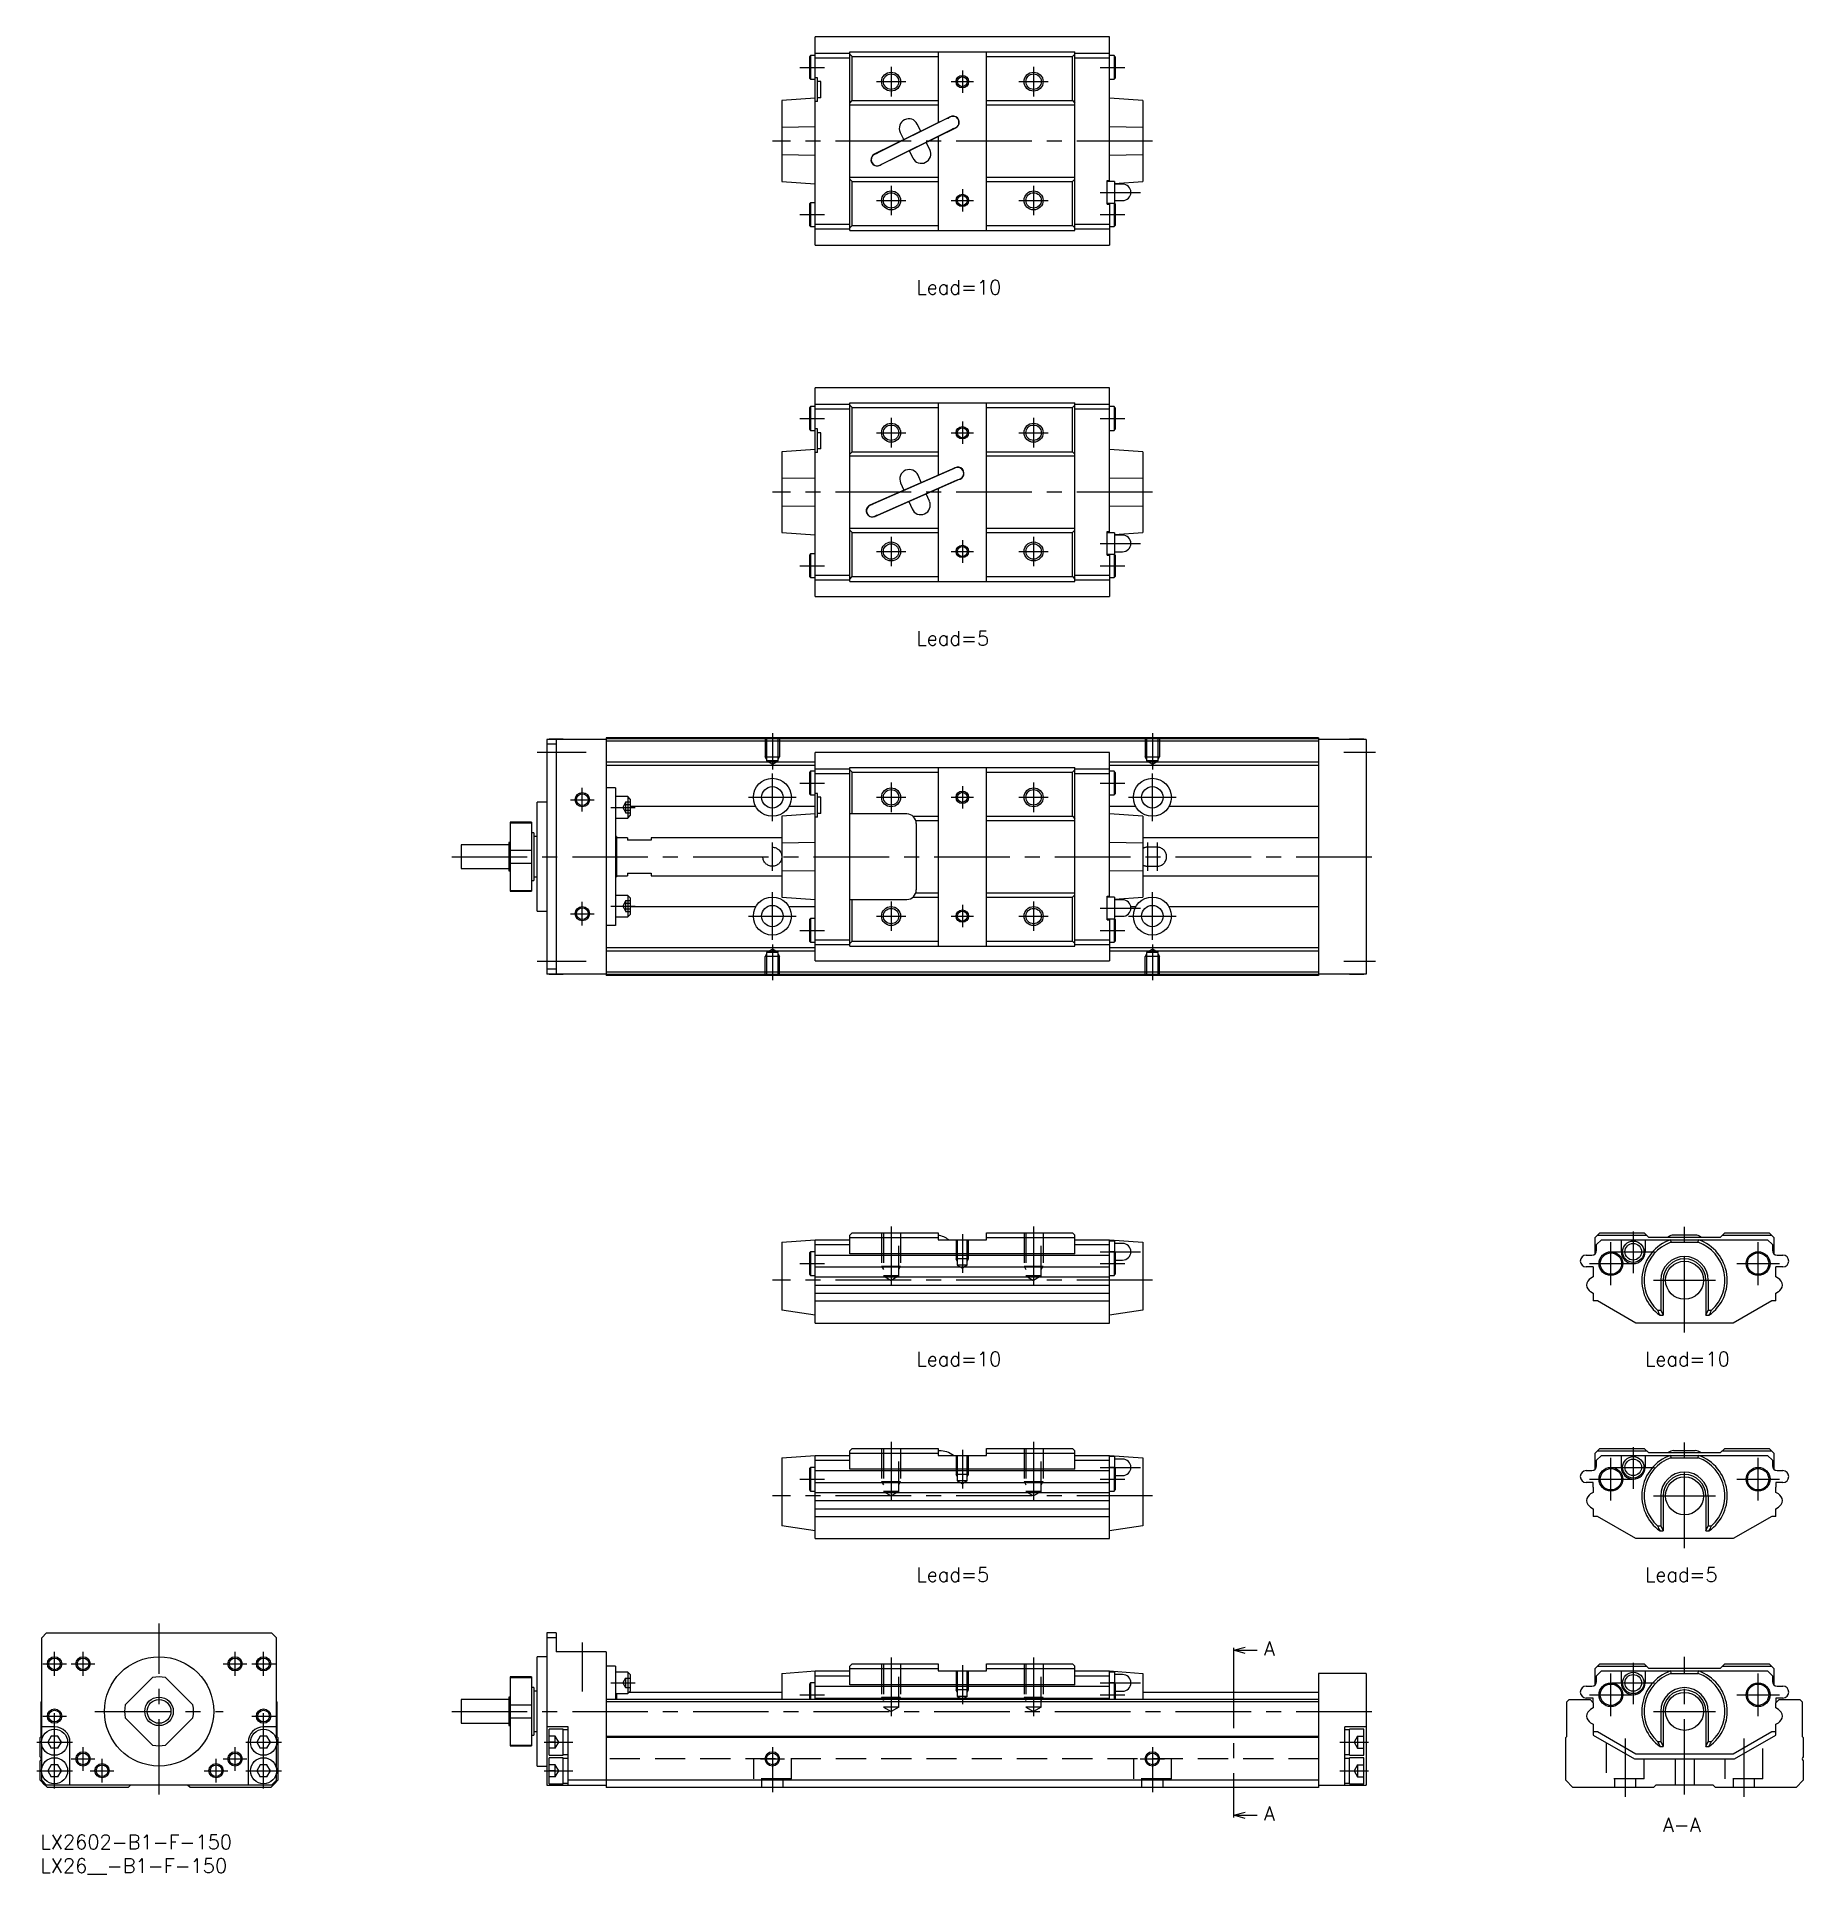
# Model space of a CAD drawing. Extents: x -1 to 371, y -8 to 379.
import ezdxf

# ---------------------------------------------------------------- set-up
doc = ezdxf.new("R2010")
doc.units = 0
doc.header["$LTSCALE"] = 0.5
doc.linetypes.add('CENTER', pattern=[50.8, 31.75, -6.35, 6.35, -6.35])
doc.linetypes.add('DASHED', pattern=[19.05, 12.7, -6.35])
for name, color, linetype in [('MSM_CENTER', 1, 'CENTER'), ('MSM_CONTINUOUS', 7, 'CONTINUOUS'), ('MSM_DASHED', 4, 'DASHED'), ('MSM_NARROW', 5, 'CONTINUOUS'), ('MSM_PART_NUMBER', 7, 'CONTINUOUS')]:
    doc.layers.add(name, color=color, linetype=linetype)
doc.styles.get("Standard").update_dxf_attribs({"font": 'txt.shx', "height": 1, "bigfont": 'bigfont.shx'})

msp = doc.modelspace()

# ---------------------------------------------------------------- texts
at = {"layer": 'MSM_PART_NUMBER'}
for s, p in [('Lead=10', (184.45, 324.28)), ('Lead=5', (184.45, 250.38)), ('Lead=10', (184.45, 98.67)), ('Lead=10', (337.81, 98.67)), ('Lead=5', (184.45, 53.29)), ('Lead=5', (337.81, 53.29)), ('A', (257.59, 37.73)), ('A', (257.59, 3)), ('A-A', (341.59, 0.62))]:
    msp.add_text(s, height=3, dxfattribs=at).set_placement(p)

# ---------------------------------------------------------------- blocks, each defined once
blk = doc.blocks.new('*U2')
at = {"layer": 'MSM_PART_NUMBER'}
blk.add_text('LX2602-B1-F-150', height=3, dxfattribs=at).set_placement((0, -3))
blk = doc.blocks.new('*U3')
at = {"layer": 'MSM_PART_NUMBER'}
blk.add_text('LX26__-B1-F-150', height=3, dxfattribs=at).set_placement((0, -8))

# ---------------------------------------------------------------- linework, layer by layer
at = {"layer": 'MSM_CENTER'}
for p, q in [((159.91, 372.06), (165.11, 372.06)), ((179.11, 372.16), (179.11, 365.96)), ((194.11, 371.43), (194.11, 366.7)), ((209.11, 372.16), (209.11, 365.96)), ((223.11, 372.06), (228.31, 372.06)), ((176.01, 369.06), (182.21, 369.06)), ((191.74, 369.06), (196.47, 369.06)), ((206.01, 369.06), (212.21, 369.06)), ((234.11, 356.56), (154.11, 356.56)), ((179.11, 347.16), (179.11, 340.96)), ((194.11, 346.43), (194.11, 341.7)), ((209.11, 347.16), (209.11, 340.96)), ((223.11, 345.76), (231.61, 345.76)), ((159.91, 341.06), (165.11, 341.06)), ((176.01, 344.06), (182.21, 344.06)), ((191.74, 344.06), (196.47, 344.06)), ((206.01, 344.06), (212.21, 344.06)), ((223.11, 341.06), (228.31, 341.06)), ((159.91, 298.16), (165.11, 298.16)), ((179.11, 298.26), (179.11, 292.06)), ((209.11, 298.26), (209.11, 292.06)), ((223.11, 298.16), (228.31, 298.16)), ((176.01, 295.16), (182.21, 295.16)), ((191.74, 295.16), (196.47, 295.16)), ((194.11, 297.53), (194.11, 292.8)), ((206.01, 295.16), (212.21, 295.16)), ((234.11, 282.66), (154.11, 282.66)), ((179.11, 273.26), (179.11, 267.06)), ((194.11, 272.53), (194.11, 267.8)), ((209.11, 273.26), (209.11, 267.06)), ((223.11, 271.86), (231.61, 271.86)), ((159.91, 267.16), (165.11, 267.16)), ((176.01, 270.16), (182.21, 270.16)), ((191.74, 270.16), (196.47, 270.16)), ((206.01, 270.16), (212.21, 270.16)), ((223.11, 267.16), (228.31, 267.16)), ((154.11, 231.91), (154.11, 224.28)), ((234.11, 231.91), (234.11, 224.28)), ((104.61, 227.91), (114.91, 227.91)), ((274.41, 227.91), (281.11, 227.91)), ((154.11, 213.41), (154.11, 223.41)), ((159.91, 221.41), (165.11, 221.41)), ((179.11, 221.51), (179.11, 215.31)), ((194.11, 220.78), (194.11, 216.05)), ((209.11, 221.51), (209.11, 215.31)), ((223.11, 221.41), (228.31, 221.41)), ((234.11, 213.41), (234.11, 223.41)), ((111.61, 217.91), (116.61, 217.91)), ((114.11, 215.41), (114.11, 220.41)), ((149.11, 218.41), (159.11, 218.41)), ((176.01, 218.41), (182.21, 218.41)), ((191.74, 218.41), (196.47, 218.41)), ((206.01, 218.41), (212.21, 218.41)), ((229.11, 218.41), (239.11, 218.41)), ((120.11, 216.3), (125.21, 216.3)), ((154.11, 202.91), (154.11, 208.91)), ((233.11, 208.91), (233.11, 202.91)), ((235.11, 208.91), (235.11, 202.91)), ((86.61, 205.91), (281.11, 205.91)), ((154.11, 188.41), (154.11, 198.41)), ((234.11, 188.41), (234.11, 198.41)), ((111.61, 193.91), (116.61, 193.91)), ((114.11, 191.41), (114.11, 196.41)), ((120.11, 195.52), (125.21, 195.52)), ((149.11, 193.41), (159.11, 193.41)), ((176.01, 193.41), (182.21, 193.41)), ((179.11, 196.51), (179.11, 190.31)), ((191.74, 193.41), (196.47, 193.41)), ((194.11, 195.78), (194.11, 191.05)), ((206.01, 193.41), (212.21, 193.41)), ((209.11, 196.51), (209.11, 190.31)), ((223.11, 195.11), (231.61, 195.11)), ((229.11, 193.41), (239.11, 193.41)), ((159.91, 190.41), (165.11, 190.41)), ((223.11, 190.41), (228.31, 190.41)), ((154.11, 187.42), (154.11, 179.91)), ((234.11, 187.42), (234.11, 179.91)), ((104.61, 183.91), (114.91, 183.91)), ((274.41, 183.91), (281.11, 183.91)), ((179.11, 128.1), (179.11, 115.71)), ((209.11, 128.1), (209.11, 115.71)), ((346.15, 105.75), (346.15, 128.05)), ((194.11, 126.45), (194.11, 118.29)), ((330.65, 115.75), (330.65, 124.75)), ((335.35, 127), (335.35, 118.25)), ((361.65, 115.75), (361.65, 124.75)), ((159.91, 120.25), (165.11, 120.25)), ((223.11, 122.75), (231.61, 122.75)), ((223.11, 120.25), (228.31, 120.25)), ((326.15, 120.25), (335.15, 120.25)), ((330.85, 122.75), (339.85, 122.75)), ((357.15, 120.25), (366.15, 120.25)), ((234.11, 116.75), (154.11, 116.75)), ((339.65, 116.75), (352.65, 116.75)), ((179.11, 82.72), (179.11, 70.34)), ((209.11, 82.72), (209.11, 70.34)), ((335.35, 81.62), (335.35, 72.87)), ((346.15, 60.37), (346.15, 82.67)), ((194.11, 81.07), (194.11, 72.91)), ((223.11, 77.37), (231.61, 77.37)), ((330.65, 70.37), (330.65, 79.37)), ((330.85, 77.37), (339.85, 77.37)), ((361.65, 70.37), (361.65, 79.37)), ((159.91, 74.87), (165.11, 74.87)), ((223.11, 74.87), (228.31, 74.87)), ((326.15, 74.87), (335.15, 74.87)), ((357.15, 74.87), (366.15, 74.87)), ((234.11, 71.37), (154.11, 71.37)), ((339.65, 71.37), (352.65, 71.37)), ((25, 8.5), (25, 44.5)), ((114.11, 40.5), (114.11, 30.19)), ((0.5, 36), (5.5, 36)), ((3, 33.5), (3, 38.5)), ((6.5, 36), (11.5, 36)), ((9, 33.5), (9, 38.5)), ((38.5, 36), (43.5, 36)), ((41, 33.5), (41, 38.5)), ((44.5, 36), (49.5, 36)), ((47, 33.5), (47, 38.5)), ((179.11, 37.35), (179.11, 24.96)), ((194.11, 35.7), (194.11, 27.54)), ((209.11, 37.35), (209.11, 24.96)), ((251.17, 38.36), (251.17, 4.63)), ((335.35, 36.25), (335.35, 27.5)), ((346.15, 8.5), (346.15, 37.5)), ((120.11, 32), (125.21, 32)), ((223.11, 32), (231.61, 32)), ((330.65, 25), (330.65, 34)), ((330.85, 32), (339.85, 32)), ((361.65, 25), (361.65, 34)), ((3, 9.75), (3, 27.5)), ((47, 9.75), (47, 27.5)), ((159.91, 29.5), (165.11, 29.5)), ((223.11, 29.5), (228.31, 29.5)), ((326.15, 29.5), (335.15, 29.5)), ((357.15, 29.5), (366.15, 29.5)), ((0.5, 25), (5.5, 25)), ((11.5, 26), (38.5, 26)), ((44.5, 25), (49.5, 25)), ((86.61, 26), (281.11, 26)), ((339.65, 26), (352.65, 26)), ((-0.75, 19.5), (6.75, 19.5)), ((43.25, 19.5), (50.75, 19.5)), ((106.11, 19.5), (112.11, 19.5)), ((273.61, 19.5), (279.61, 19.5)), ((333.65, 20.29), (333.65, 8)), ((358.65, 20.29), (358.65, 8)), ((6.5, 16), (11.5, 16)), ((9, 13.5), (9, 18.5)), ((13, 11), (13, 16)), ((37, 11), (37, 16)), ((38.5, 16), (43.5, 16)), ((41, 13.5), (41, 18.5)), ((151.61, 16), (156.68, 16)), ((154.11, 18.5), (154.11, 9)), ((231.53, 16), (236.68, 16)), ((234.11, 18.5), (234.11, 9)), ((-0.75, 13.5), (6.75, 13.5)), ((10.5, 13.5), (15.5, 13.5)), ((34.5, 13.5), (39.5, 13.5)), ((43.25, 13.5), (50.75, 13.5)), ((106.11, 13.5), (112.11, 13.5)), ((273.61, 13.5), (279.61, 13.5))]:
    msp.add_line(p, q, dxfattribs=at)
at = {"layer": 'MSM_CONTINUOUS'}
for p, q in [((225.11, 378.51), (163.11, 378.51)), ((163.11, 334.61), (163.11, 378.51)), ((170.41, 337.76), (170.41, 375.36)), ((170.41, 375.36), (217.81, 375.36)), ((189.01, 375.36), (189.01, 360.41)), ((199.21, 337.76), (199.21, 375.36)), ((217.81, 337.76), (217.81, 375.36)), ((225.11, 348.01), (225.11, 378.51)), ((162.16, 374.56), (161.91, 374.31)), ((161.91, 374.31), (161.91, 369.81)), ((163.11, 374.56), (162.16, 374.56)), ((162.16, 374.56), (162.16, 369.56)), ((163.11, 375.06), (170.41, 375.06)), ((163.11, 374.06), (170.41, 374.06)), ((170.91, 374.36), (170.41, 374.86)), ((170.91, 365.06), (170.91, 374.36)), ((170.91, 374.36), (189.01, 374.36)), ((199.21, 374.36), (217.31, 374.36)), ((217.81, 374.86), (217.31, 374.36)), ((217.31, 365.06), (217.31, 374.36)), ((217.81, 375.06), (225.11, 375.06)), ((217.81, 374.06), (225.11, 374.06)), ((226.06, 374.56), (225.11, 374.56)), ((226.06, 374.56), (226.06, 369.56)), ((226.31, 374.31), (226.06, 374.56)), ((226.31, 374.31), (226.31, 369.81)), ((161.91, 369.81), (162.16, 369.56)), ((162.16, 369.56), (163.11, 369.56)), ((163.61, 369.86), (163.11, 369.86)), ((163.61, 364.86), (163.61, 369.86)), ((164.31, 369.06), (163.61, 369.06)), ((164.31, 365.66), (164.31, 369.06)), ((225.11, 369.56), (226.06, 369.56)), ((226.06, 369.56), (226.31, 369.81)), ((163.11, 365.56), (156.11, 365.06)), ((156.11, 365.06), (156.11, 348.06)), ((163.61, 364.86), (163.11, 364.86)), ((164.31, 365.66), (163.61, 365.66)), ((170.41, 364.56), (170.91, 365.06)), ((170.41, 364.16), (189.01, 364.16)), ((170.91, 365.06), (189.01, 365.06)), ((199.21, 365.06), (217.31, 365.06)), ((199.21, 364.16), (217.81, 364.16)), ((217.31, 365.06), (217.81, 364.56)), ((232.11, 365.06), (225.11, 365.56)), ((232.11, 365.06), (232.11, 348.06)), ((191.58, 361.68), (175.58, 353.78)), ((190.87, 361.27), (176.34, 354.09)), ((185.37, 358.61), (184.62, 360.14)), ((190.87, 361.27), (191.2, 361.4)), ((191.6, 361.63), (191.29, 361.48)), ((163.11, 359.52), (156.11, 359.43)), ((176.73, 351.45), (192.73, 359.35)), ((177.44, 351.85), (191.98, 359.03)), ((181.03, 358.37), (181.79, 356.84)), ((187.28, 354.76), (186.52, 356.28)), ((189.01, 357.51), (189.01, 337.76)), ((192.28, 359.22), (191.98, 359.03)), ((192.39, 359.23), (192.71, 359.39)), ((232.11, 359.43), (225.11, 359.52)), ((156.11, 353.69), (163.11, 353.6)), ((175.92, 353.89), (175.6, 353.73)), ((176.03, 353.9), (176.34, 354.09)), ((182.94, 354.51), (183.69, 352.99)), ((225.11, 353.6), (232.11, 353.69)), ((170.41, 348.96), (189.01, 348.96)), ((170.91, 348.06), (170.41, 348.56)), ((176.71, 351.49), (177.02, 351.64)), ((177.11, 351.72), (177.44, 351.85)), ((199.21, 348.96), (217.81, 348.96)), ((217.81, 348.56), (217.31, 348.06)), ((224.61, 348.26), (225.11, 348.26)), ((224.61, 343.26), (224.61, 348.26)), ((156.11, 348.06), (163.11, 347.56)), ((170.91, 348.06), (189.01, 348.06)), ((170.91, 338.76), (170.91, 348.06)), ((199.21, 348.06), (217.31, 348.06)), ((217.31, 338.76), (217.31, 348.06)), ((226.11, 348.01), (224.61, 348.01)), ((226.11, 347.63), (232.11, 348.06)), ((226.11, 348.01), (226.11, 343.51)), ((227.86, 347.51), (226.11, 347.51)), ((162.16, 343.56), (161.91, 343.31)), ((161.91, 343.31), (161.91, 338.81)), ((162.16, 343.56), (162.16, 338.56)), ((163.11, 343.56), (162.16, 343.56)), ((224.61, 343.51), (226.11, 343.51)), ((224.61, 343.26), (225.11, 343.26)), ((225.11, 343.51), (225.11, 334.61)), ((226.06, 343.51), (226.06, 338.56)), ((226.11, 344.01), (227.86, 344.01)), ((226.31, 343.31), (226.11, 343.51)), ((226.31, 343.31), (226.31, 338.81)), ((161.91, 338.81), (162.16, 338.56)), ((162.16, 338.56), (163.11, 338.56)), ((163.11, 339.06), (170.41, 339.06)), ((163.11, 338.06), (170.41, 338.06)), ((170.41, 338.26), (170.91, 338.76)), ((170.41, 337.76), (217.81, 337.76)), ((170.91, 338.76), (189.01, 338.76)), ((199.21, 338.76), (217.31, 338.76)), ((217.31, 338.76), (217.81, 338.26)), ((217.81, 339.06), (225.11, 339.06)), ((217.81, 338.06), (225.11, 338.06)), ((225.11, 338.56), (226.06, 338.56)), ((226.06, 338.56), (226.31, 338.81)), ((163.11, 334.61), (225.11, 334.61)), ((225.11, 304.61), (163.11, 304.61)), ((163.11, 260.71), (163.11, 304.61)), ((225.11, 274.11), (225.11, 304.61)), ((162.16, 300.66), (161.91, 300.41)), ((161.91, 300.41), (161.91, 295.91)), ((163.11, 300.66), (162.16, 300.66)), ((162.16, 300.66), (162.16, 295.66)), ((163.11, 301.16), (170.41, 301.16)), ((163.11, 300.16), (170.41, 300.16)), ((170.41, 263.86), (170.41, 301.46)), ((170.41, 301.46), (217.81, 301.46)), ((170.91, 300.46), (170.41, 300.96)), ((170.91, 291.16), (170.91, 300.46)), ((170.91, 300.46), (189.01, 300.46)), ((189.01, 301.46), (189.01, 286.21)), ((199.21, 263.86), (199.21, 301.46)), ((199.21, 300.46), (217.31, 300.46)), ((217.81, 300.96), (217.31, 300.46)), ((217.31, 291.16), (217.31, 300.46)), ((217.81, 263.86), (217.81, 301.46)), ((217.81, 301.16), (225.11, 301.16)), ((217.81, 300.16), (225.11, 300.16)), ((226.06, 300.66), (225.11, 300.66)), ((226.06, 300.66), (226.06, 295.66)), ((226.31, 300.41), (226.06, 300.66)), ((226.31, 300.41), (226.31, 295.91)), ((161.91, 295.91), (162.16, 295.66)), ((162.16, 295.66), (163.11, 295.66)), ((163.61, 295.96), (163.11, 295.96)), ((163.61, 290.96), (163.61, 295.96)), ((164.31, 295.16), (163.61, 295.16)), ((164.31, 291.76), (164.31, 295.16)), ((225.11, 295.66), (226.06, 295.66)), ((226.06, 295.66), (226.31, 295.91)), ((163.11, 291.66), (156.11, 291.16)), ((156.11, 291.16), (156.11, 274.16)), ((163.61, 290.96), (163.11, 290.96)), ((164.31, 291.76), (163.61, 291.76)), ((170.41, 290.66), (170.91, 291.16)), ((170.41, 290.26), (189.01, 290.26)), ((170.91, 291.16), (189.01, 291.16)), ((199.21, 291.16), (217.31, 291.16)), ((199.21, 290.26), (217.81, 290.26)), ((217.31, 291.16), (217.81, 290.66)), ((232.11, 291.16), (225.11, 291.66)), ((232.11, 291.16), (232.11, 274.16)), ((192.63, 287.8), (174.63, 279.9)), ((191.9, 287.43), (175.4, 280.18)), ((192.65, 287.76), (192.33, 287.61)), ((163.11, 285.62), (156.11, 285.53)), ((175.68, 277.52), (193.68, 285.42)), ((176.41, 277.9), (192.91, 285.14)), ((181.12, 284.6), (181.8, 283.05)), ((185.46, 284.66), (184.78, 286.21)), ((189.01, 283.37), (189.01, 263.86)), ((193.33, 285.32), (193.66, 285.47)), ((232.11, 285.53), (225.11, 285.62)), ((156.11, 279.79), (163.11, 279.7)), ((174.98, 280), (174.65, 279.86)), ((182.85, 280.67), (183.53, 279.11)), ((187.19, 280.72), (186.51, 282.27)), ((225.11, 279.7), (232.11, 279.79)), ((170.41, 275.06), (189.01, 275.06)), ((170.91, 274.16), (170.41, 274.66)), ((175.66, 277.57), (175.98, 277.71)), ((199.21, 275.06), (217.81, 275.06)), ((217.81, 274.66), (217.31, 274.16)), ((156.11, 274.16), (163.11, 273.66)), ((170.91, 274.16), (189.01, 274.16)), ((170.91, 264.86), (170.91, 274.16)), ((199.21, 274.16), (217.31, 274.16)), ((217.31, 264.86), (217.31, 274.16)), ((224.61, 274.36), (225.11, 274.36)), ((224.61, 269.36), (224.61, 274.36)), ((226.11, 274.11), (224.61, 274.11)), ((226.11, 273.73), (232.11, 274.16)), ((226.11, 274.11), (226.11, 269.61)), ((227.86, 273.61), (226.11, 273.61)), ((162.16, 269.66), (161.91, 269.41)), ((161.91, 269.41), (161.91, 264.91)), ((162.16, 269.66), (162.16, 264.66)), ((163.11, 269.66), (162.16, 269.66)), ((224.61, 269.61), (226.11, 269.61)), ((224.61, 269.36), (225.11, 269.36)), ((225.11, 269.61), (225.11, 260.71)), ((226.06, 269.61), (226.06, 264.66)), ((226.11, 270.11), (227.86, 270.11)), ((226.31, 269.41), (226.11, 269.61)), ((226.31, 269.41), (226.31, 264.91)), ((161.91, 264.91), (162.16, 264.66)), ((162.16, 264.66), (163.11, 264.66)), ((163.11, 265.16), (170.41, 265.16)), ((163.11, 264.16), (170.41, 264.16)), ((170.41, 264.36), (170.91, 264.86)), ((170.41, 263.86), (217.81, 263.86)), ((170.91, 264.86), (189.01, 264.86)), ((199.21, 264.86), (217.31, 264.86)), ((217.31, 264.86), (217.81, 264.36)), ((217.81, 265.16), (225.11, 265.16)), ((217.81, 264.16), (225.11, 264.16)), ((225.11, 264.66), (226.06, 264.66)), ((226.06, 264.66), (226.31, 264.91)), ((163.11, 260.71), (225.11, 260.71)), ((119.11, 230.61), (106.61, 230.61)), ((106.61, 230.61), (106.61, 181.21)), ((108.61, 229.61), (106.61, 229.61)), ((107.11, 230.61), (107.11, 230.66)), ((110.11, 230.66), (107.11, 230.66)), ((108.61, 230.61), (108.61, 181.21)), ((110.11, 230.61), (110.11, 230.66)), ((119.11, 230.91), (119.11, 180.91)), ((269.11, 230.91), (119.11, 230.91)), ((269.11, 230.71), (119.11, 230.71)), ((269.11, 230.21), (119.11, 230.21)), ((269.11, 230.91), (269.11, 180.91)), ((279.11, 230.61), (269.11, 230.61)), ((275.61, 230.61), (275.61, 230.66)), ((278.61, 230.66), (275.61, 230.66)), ((278.61, 230.61), (278.61, 230.66)), ((279.11, 230.61), (279.11, 181.21)), ((163.11, 225.81), (119.11, 225.81)), ((163.11, 225.11), (119.11, 225.11)), ((225.11, 227.86), (163.11, 227.86)), ((163.11, 183.96), (163.11, 227.86)), ((163.11, 224.41), (170.41, 224.41)), ((170.41, 224.71), (217.81, 224.71)), ((170.41, 187.11), (170.41, 224.71)), ((189.01, 224.71), (189.01, 187.11)), ((199.21, 187.11), (199.21, 224.71)), ((217.81, 187.11), (217.81, 224.71)), ((217.81, 224.41), (225.11, 224.41)), ((225.11, 197.36), (225.11, 227.86)), ((269.11, 225.81), (225.11, 225.81)), ((269.11, 225.11), (225.11, 225.11)), ((162.16, 223.91), (161.91, 223.66)), ((161.91, 223.66), (161.91, 219.16)), ((163.11, 223.91), (162.16, 223.91)), ((162.16, 223.91), (162.16, 218.91)), ((163.11, 223.41), (170.41, 223.41)), ((170.91, 223.71), (170.41, 224.21)), ((170.91, 223.71), (189.01, 223.71)), ((170.91, 214.91), (170.91, 223.71)), ((199.21, 223.71), (217.31, 223.71)), ((217.81, 224.21), (217.31, 223.71)), ((217.31, 214.41), (217.31, 223.71)), ((217.81, 223.41), (225.11, 223.41)), ((226.06, 223.91), (225.11, 223.91)), ((226.06, 223.91), (226.06, 218.91)), ((226.31, 223.66), (226.06, 223.91)), ((226.31, 223.66), (226.31, 219.16)), ((106.61, 217.41), (104.61, 217.41)), ((104.61, 194.41), (104.61, 217.41)), ((121.11, 220.41), (119.11, 220.41)), ((121.11, 220.41), (121.11, 191.41)), ((123.71, 218.55), (121.11, 218.55)), ((123.71, 218.55), (123.71, 214.05)), ((124.21, 218.05), (123.71, 218.55)), ((124.21, 218.05), (124.21, 214.55)), ((161.91, 219.16), (162.16, 218.91)), ((162.16, 218.91), (163.11, 218.91)), ((163.61, 219.21), (163.11, 219.21)), ((163.61, 214.21), (163.61, 219.21)), ((164.31, 218.41), (163.61, 218.41)), ((164.31, 215.01), (164.31, 218.41)), ((225.11, 218.91), (226.06, 218.91)), ((226.06, 218.91), (226.31, 219.16)), ((103.41, 213.16), (98.91, 213.16)), ((98.91, 213.16), (98.91, 198.66)), ((98.91, 213.03), (103.41, 213.03)), ((103.41, 213.16), (103.41, 198.66)), ((121.11, 214.05), (123.71, 214.05)), ((123.71, 214.05), (124.21, 214.55)), ((150.62, 216.45), (124.21, 216.45)), ((163.11, 214.91), (156.11, 214.41)), ((156.11, 214.41), (156.11, 197.41)), ((163.11, 216.45), (157.59, 216.45)), ((163.61, 214.21), (163.11, 214.21)), ((164.31, 215.01), (163.61, 215.01)), ((182.41, 214.91), (170.41, 214.91)), ((183.73, 214.41), (189.01, 214.41)), ((184.31, 213.51), (189.01, 213.51)), ((184.41, 212.91), (184.41, 198.91)), ((199.21, 214.41), (217.31, 214.41)), ((199.21, 213.51), (217.81, 213.51)), ((217.31, 214.41), (217.81, 213.91)), ((230.62, 216.45), (225.11, 216.45)), ((232.11, 214.41), (225.11, 214.91)), ((232.11, 214.41), (232.11, 197.41)), ((269.11, 216.45), (237.59, 216.45)), ((98.61, 208.91), (98.61, 202.91)), ((98.91, 208.91), (98.61, 208.91)), ((103.91, 210.91), (103.41, 210.91)), ((103.91, 210.91), (103.91, 200.91)), ((104.61, 210.16), (103.91, 210.16)), ((121.31, 210.16), (121.11, 210.16)), ((121.31, 210.16), (121.31, 201.66)), ((123.61, 209.91), (121.31, 209.91)), ((123.61, 209.91), (123.61, 209.41)), ((128.61, 209.41), (123.61, 209.41)), ((128.61, 209.91), (128.61, 209.41)), ((156.11, 209.91), (128.61, 209.91)), ((269.11, 209.91), (232.11, 209.91)), ((88.61, 208.41), (88.61, 203.41)), ((98.61, 208.41), (88.61, 208.41)), ((98.91, 207.28), (103.41, 207.28)), ((163.11, 208.87), (156.11, 208.78)), ((232.11, 208.78), (225.11, 208.87)), ((88.61, 203.41), (98.61, 203.41)), ((98.61, 202.91), (98.91, 202.91)), ((98.91, 204.55), (103.41, 204.55)), ((103.91, 201.66), (104.61, 201.66)), ((121.11, 201.66), (121.31, 201.66)), ((121.31, 201.91), (123.61, 201.91)), ((123.61, 202.41), (128.61, 202.41)), ((123.61, 202.41), (123.61, 201.91)), ((128.61, 202.41), (128.61, 201.91)), ((128.61, 201.91), (156.11, 201.91)), ((156.11, 203.04), (163.11, 202.95)), ((225.11, 202.95), (232.11, 203.04)), ((232.11, 201.91), (269.11, 201.91)), ((98.91, 198.79), (103.41, 198.79)), ((98.91, 198.66), (103.41, 198.66)), ((103.41, 200.91), (103.91, 200.91)), ((123.71, 197.77), (121.11, 197.77)), ((123.71, 197.77), (123.71, 193.27)), ((124.21, 197.27), (123.71, 197.77)), ((124.21, 197.27), (124.21, 193.77)), ((156.11, 197.41), (163.11, 196.91)), ((183.73, 197.41), (189.01, 197.41)), ((184.31, 198.31), (189.01, 198.31)), ((199.21, 198.31), (217.81, 198.31)), ((199.21, 197.41), (217.31, 197.41)), ((217.81, 197.91), (217.31, 197.41)), ((217.31, 188.11), (217.31, 197.41)), ((224.61, 197.61), (225.11, 197.61)), ((224.61, 192.61), (224.61, 197.61)), ((226.11, 197.36), (224.61, 197.36)), ((226.11, 196.98), (232.11, 197.41)), ((226.11, 197.36), (226.11, 192.86)), ((104.61, 194.41), (106.61, 194.41)), ((123.71, 193.27), (124.21, 193.77)), ((150.62, 195.37), (124.21, 195.37)), ((163.11, 195.37), (157.59, 195.37)), ((170.41, 196.91), (182.41, 196.91)), ((170.91, 188.11), (170.91, 196.91)), ((227.86, 196.86), (226.11, 196.86)), ((230.62, 195.37), (229.59, 195.37)), ((269.11, 195.37), (237.59, 195.37)), ((121.11, 191.41), (119.11, 191.41)), ((121.11, 193.27), (123.71, 193.27)), ((162.16, 192.91), (161.91, 192.66)), ((161.91, 192.66), (161.91, 188.16)), ((162.16, 192.91), (162.16, 187.91)), ((163.11, 192.91), (162.16, 192.91)), ((224.61, 192.86), (226.11, 192.86)), ((224.61, 192.61), (225.11, 192.61)), ((225.11, 192.86), (225.11, 183.96)), ((226.06, 192.86), (226.06, 187.91)), ((226.11, 193.36), (227.86, 193.36)), ((226.31, 192.66), (226.11, 192.86)), ((226.31, 192.66), (226.31, 188.16)), ((163.11, 186.71), (119.11, 186.71)), ((163.11, 186.01), (119.11, 186.01)), ((161.91, 188.16), (162.16, 187.91)), ((162.16, 187.91), (163.11, 187.91)), ((163.11, 188.41), (170.41, 188.41)), ((163.11, 187.41), (170.41, 187.41)), ((170.41, 187.61), (170.91, 188.11)), ((170.41, 187.11), (217.81, 187.11)), ((170.91, 188.11), (189.01, 188.11)), ((199.21, 188.11), (217.31, 188.11)), ((217.31, 188.11), (217.81, 187.61)), ((217.81, 188.41), (225.11, 188.41)), ((217.81, 187.41), (225.11, 187.41)), ((225.11, 187.91), (226.06, 187.91)), ((269.11, 186.71), (225.11, 186.71)), ((269.11, 186.01), (225.11, 186.01)), ((226.06, 187.91), (226.31, 188.16)), ((108.61, 182.21), (106.61, 182.21)), ((163.11, 183.96), (225.11, 183.96)), ((119.11, 181.21), (106.61, 181.21)), ((107.11, 181.16), (107.11, 181.21)), ((107.11, 181.16), (110.11, 181.16)), ((110.11, 181.16), (110.11, 181.21)), ((269.11, 181.61), (119.11, 181.61)), ((269.11, 181.11), (119.11, 181.11)), ((269.11, 180.91), (119.11, 180.91)), ((279.11, 181.21), (269.11, 181.21)), ((275.61, 181.16), (275.61, 181.21)), ((275.61, 181.16), (278.61, 181.16)), ((278.61, 181.16), (278.61, 181.21)), ((156.11, 124.75), (163.11, 125.25)), ((156.11, 124.75), (156.11, 110.43)), ((163.11, 125.25), (170.41, 125.25)), ((163.11, 107.75), (163.11, 125.25)), ((163.11, 124.25), (170.41, 124.25)), ((170.41, 126.25), (170.91, 126.75)), ((170.41, 122.33), (170.41, 126.25)), ((170.41, 125.75), (189.01, 125.75)), ((170.91, 126.75), (189.01, 126.75)), ((189.01, 126.75), (189.01, 125.25)), ((189.01, 125.25), (199.21, 125.25)), ((199.21, 125.25), (199.21, 126.75)), ((199.21, 126.75), (217.31, 126.75)), ((199.21, 125.75), (217.81, 125.75)), ((217.31, 126.75), (217.81, 126.25)), ((217.81, 122.33), (217.81, 126.25)), ((217.81, 125.25), (225.11, 125.25)), ((217.81, 124.25), (225.11, 124.25)), ((225.11, 125.25), (232.11, 124.75)), ((225.11, 107.75), (225.11, 125.25)), ((226.11, 125), (225.11, 125)), ((226.11, 125), (226.11, 122.7)), ((227.86, 124.5), (226.11, 124.5)), ((232.11, 124.75), (232.11, 110.43)), ((328.34, 126.75), (327.34, 125.75)), ((327.34, 122.33), (327.34, 125.75)), ((327.65, 124.25), (328.65, 125.25)), ((327.65, 123.05), (327.65, 124.25)), ((327.84, 126.25), (338.15, 126.25)), ((328.34, 126.75), (337.65, 126.75)), ((328.65, 125.25), (363.65, 125.25)), ((332.85, 122.75), (332.85, 125.25)), ((338.55, 125.85), (337.65, 126.75)), ((337.85, 125.25), (337.85, 122.75)), ((338.55, 125.85), (353.75, 125.85)), ((343.19, 125.25), (343.27, 124.75)), ((343.27, 124.75), (349.02, 124.75)), ((343.9, 126.25), (343.83, 126.24)), ((348.39, 126.25), (343.9, 126.25)), ((349.02, 124.75), (349.1, 125.25)), ((354.65, 126.75), (353.75, 125.85)), ((354.15, 126.25), (364.44, 126.25)), ((354.65, 126.75), (363.94, 126.75)), ((363.65, 125.25), (364.65, 124.25)), ((364.94, 125.75), (363.94, 126.75)), ((364.65, 124.25), (364.65, 123.05)), ((364.94, 125.75), (364.94, 122.33)), ((162.16, 122.75), (161.91, 122.5)), ((161.91, 122.5), (161.91, 118)), ((163.11, 122.75), (162.16, 122.75)), ((162.16, 122.75), (162.16, 117.75)), ((163.11, 122.05), (225.11, 122.05)), ((217.81, 122.33), (170.41, 122.33)), ((226.06, 122.75), (225.11, 122.75)), ((226.31, 122.5), (226.06, 122.75)), ((226.06, 122.75), (226.06, 117.75)), ((226.31, 122.5), (226.31, 118)), ((226.31, 121), (227.86, 121)), ((325.45, 122.05), (326.65, 122.05)), ((365.65, 122.05), (366.85, 122.05)), ((161.91, 118), (162.16, 117.75)), ((162.16, 117.75), (163.11, 117.75)), ((163.11, 119.55), (225.11, 119.55)), ((163.11, 117.47), (225.11, 117.47)), ((225.11, 117.75), (226.06, 117.75)), ((226.06, 117.75), (226.31, 118)), ((326.95, 119.55), (325.45, 119.55)), ((326.95, 117.47), (326.39, 117.15)), ((326.95, 119.55), (326.95, 117.47)), ((341.15, 116.75), (341.15, 110.43)), ((341.65, 116.75), (341.65, 109.37)), ((350.65, 116.75), (350.65, 109.37)), ((351.15, 116.75), (351.15, 110.43)), ((366.85, 119.55), (365.35, 119.55)), ((365.35, 117.47), (365.35, 119.55)), ((365.91, 117.15), (365.35, 117.47)), ((163.11, 115.75), (225.11, 115.75)), ((163.11, 114.02), (225.11, 114.02)), ((163.11, 112.41), (225.11, 112.41)), ((326.39, 114.35), (326.95, 114.02)), ((326.95, 114.02), (326.95, 112.41)), ((327.8, 112.41), (326.95, 112.41)), ((335.87, 107.75), (327.8, 112.41)), ((364.5, 112.41), (356.42, 107.75)), ((365.35, 112.41), (364.5, 112.41)), ((365.35, 114.02), (365.91, 114.35)), ((365.35, 112.41), (365.35, 114.02)), ((163.11, 109.37), (156.11, 110.43)), ((232.11, 110.43), (225.11, 109.37)), ((340.46, 110.43), (341.15, 110.43)), ((340.99, 109.37), (341.65, 109.37)), ((341.15, 110.43), (341.65, 109.37)), ((350.65, 109.37), (351.15, 110.43)), ((350.65, 109.37), (351.3, 109.37)), ((351.15, 110.43), (351.83, 110.43)), ((163.11, 107.75), (225.11, 107.75)), ((356.42, 107.75), (335.87, 107.75)), ((170.41, 80.87), (170.91, 81.37)), ((170.91, 81.37), (189.01, 81.37)), ((189.01, 81.37), (189.01, 79.87)), ((199.21, 79.87), (199.21, 81.37)), ((199.21, 81.37), (217.31, 81.37)), ((217.31, 81.37), (217.81, 80.87)), ((328.34, 81.37), (327.34, 80.37)), ((328.34, 81.37), (337.65, 81.37)), ((338.55, 80.47), (337.65, 81.37)), ((354.65, 81.37), (353.75, 80.47)), ((354.65, 81.37), (363.94, 81.37)), ((364.94, 80.37), (363.94, 81.37)), ((156.11, 79.37), (163.11, 79.87)), ((156.11, 79.37), (156.11, 65.05)), ((162.16, 77.37), (161.91, 77.12)), ((163.11, 77.37), (162.16, 77.37)), ((162.16, 77.37), (162.16, 72.37)), ((163.11, 79.87), (170.41, 79.87)), ((163.11, 62.37), (163.11, 79.87)), ((163.11, 78.87), (170.41, 78.87)), ((170.41, 76.96), (170.41, 80.87)), ((170.41, 80.37), (189.01, 80.37)), ((189.26, 80.87), (189.01, 80.87)), ((189.01, 79.87), (199.21, 79.87)), ((199.21, 80.37), (217.81, 80.37)), ((217.81, 76.96), (217.81, 80.87)), ((217.81, 79.87), (225.11, 79.87)), ((217.81, 78.87), (225.11, 78.87)), ((225.11, 79.87), (232.11, 79.37)), ((225.11, 62.37), (225.11, 79.87)), ((226.11, 79.62), (225.11, 79.62)), ((226.06, 77.37), (225.11, 77.37)), ((226.31, 77.12), (226.06, 77.37)), ((226.06, 77.37), (226.06, 72.37)), ((226.11, 79.62), (226.11, 77.32)), ((227.86, 79.12), (226.11, 79.12)), ((232.11, 79.37), (232.11, 65.05)), ((327.34, 76.96), (327.34, 80.37)), ((327.65, 78.87), (328.65, 79.87)), ((327.65, 77.67), (327.65, 78.87)), ((327.84, 80.87), (338.15, 80.87)), ((328.65, 79.87), (363.65, 79.87)), ((332.85, 77.37), (332.85, 79.87)), ((337.85, 79.87), (337.85, 77.37)), ((338.55, 80.47), (353.75, 80.47)), ((343.19, 79.87), (343.27, 79.37)), ((343.27, 79.37), (349.02, 79.37)), ((343.9, 80.87), (343.83, 80.87)), ((348.39, 80.87), (343.9, 80.87)), ((349.02, 79.37), (349.1, 79.87)), ((354.15, 80.87), (364.44, 80.87)), ((363.65, 79.87), (364.65, 78.87)), ((364.65, 78.87), (364.65, 77.67)), ((364.94, 80.37), (364.94, 76.96)), ((161.91, 77.12), (161.91, 72.62)), ((163.11, 76.67), (225.11, 76.67)), ((163.11, 74.17), (225.11, 74.17)), ((217.81, 76.96), (170.41, 76.96)), ((226.31, 77.12), (226.31, 72.62)), ((226.31, 75.62), (227.86, 75.62)), ((325.45, 76.67), (326.65, 76.67)), ((326.95, 74.17), (325.45, 74.17)), ((326.95, 73.17), (326.95, 74.17)), ((366.85, 74.17), (365.35, 74.17)), ((365.35, 74.17), (365.35, 73.17)), ((365.65, 76.67), (366.85, 76.67)), ((161.91, 72.62), (162.16, 72.37)), ((162.16, 72.37), (163.11, 72.37)), ((163.11, 72.1), (225.11, 72.1)), ((163.11, 70.37), (225.11, 70.37)), ((225.11, 72.37), (226.06, 72.37)), ((226.06, 72.37), (226.31, 72.62)), ((326.95, 72.1), (326.39, 71.77)), ((326.95, 73.17), (326.95, 72.1)), ((341.15, 71.37), (341.15, 65.05)), ((341.65, 71.37), (341.65, 63.99)), ((350.65, 71.37), (350.65, 63.99)), ((351.15, 71.37), (351.15, 65.05)), ((365.35, 72.1), (365.35, 73.17)), ((365.91, 71.77), (365.35, 72.1)), ((163.11, 68.65), (225.11, 68.65)), ((163.11, 67.04), (225.11, 67.04)), ((326.39, 68.97), (326.95, 68.65)), ((326.95, 68.65), (326.95, 67.04)), ((327.8, 67.04), (326.95, 67.04)), ((335.87, 62.37), (327.8, 67.04)), ((364.5, 67.04), (356.42, 62.37)), ((365.35, 67.04), (364.5, 67.04)), ((365.35, 68.65), (365.91, 68.97)), ((365.35, 67.04), (365.35, 68.65)), ((163.11, 63.99), (156.11, 65.05)), ((163.11, 62.37), (225.11, 62.37)), ((232.11, 65.05), (225.11, 63.99)), ((356.42, 62.37), (335.87, 62.37)), ((340.46, 65.05), (341.15, 65.05)), ((340.99, 63.99), (341.65, 63.99)), ((341.15, 65.05), (341.65, 63.99)), ((350.65, 63.99), (351.15, 65.05)), ((350.65, 63.99), (351.3, 63.99)), ((351.15, 65.05), (351.83, 65.05)), ((0.3, 41.5), (1.3, 42.5)), ((0.3, 20.02), (0.3, 41.5)), ((1.3, 42.5), (48.7, 42.5)), ((48.7, 42.5), (49.7, 41.5)), ((49.7, 20.02), (49.7, 41.5)), ((108.61, 42.5), (106.61, 42.5)), ((106.61, 42.5), (106.61, 10.5)), ((108.61, 41.5), (106.61, 41.5)), ((108.61, 42.5), (108.61, 38.5)), ((251.17, 38.86), (253.67, 39.53)), ((251.17, 39.36), (251.17, 38.36)), ((253.67, 38.19), (251.17, 38.86)), ((251.17, 38.86), (256.17, 38.86)), ((106.61, 37.5), (104.61, 37.5)), ((104.61, 14.5), (104.61, 37.5)), ((119.11, 38.5), (108.61, 38.5)), ((119.11, 38.5), (119.11, 10)), ((121.11, 35.5), (119.11, 35.5)), ((121.11, 35.5), (121.11, 28.5)), ((170.41, 35.5), (170.91, 36)), ((170.41, 31.59), (170.41, 35.5)), ((170.41, 35), (189.01, 35)), ((170.91, 36), (189.01, 36)), ((189.01, 36), (189.01, 34.5)), ((199.21, 34.5), (199.21, 36)), ((199.21, 36), (217.31, 36)), ((199.21, 35), (217.81, 35)), ((217.31, 36), (217.81, 35.5)), ((217.81, 31.59), (217.81, 35.5)), ((328.34, 36), (327.34, 35)), ((327.34, 31.59), (327.34, 35)), ((327.84, 35.5), (338.15, 35.5)), ((328.34, 36), (337.65, 36)), ((338.55, 35.1), (337.65, 36)), ((338.55, 35.1), (353.75, 35.1)), ((354.65, 36), (353.75, 35.1)), ((354.15, 35.5), (364.44, 35.5)), ((354.65, 36), (363.94, 36)), ((364.94, 35), (363.94, 36)), ((364.94, 35), (364.94, 31.59)), ((17.88, 27.36), (23.64, 33.12)), ((26.36, 33.12), (32.12, 27.36)), ((103.41, 33.25), (98.91, 33.25)), ((98.91, 33.25), (98.91, 18.75)), ((98.91, 33.12), (103.41, 33.12)), ((103.41, 33.25), (103.41, 18.75)), ((103.91, 31), (103.41, 31)), ((103.91, 31), (103.91, 21)), ((123.71, 34.25), (121.11, 34.25)), ((124.21, 33.75), (123.71, 34.25)), ((123.71, 34.25), (123.71, 29.75)), ((124.21, 33.75), (124.21, 30.25)), ((156.11, 34), (163.11, 34.5)), ((156.11, 34), (156.11, 28.5)), ((162.16, 32), (161.91, 31.75)), ((161.91, 31.75), (161.91, 28.5)), ((163.11, 32), (162.16, 32)), ((162.16, 32), (162.16, 28.5)), ((163.11, 28.5), (163.11, 34.5)), ((163.11, 34.5), (170.41, 34.5)), ((163.11, 33.5), (170.41, 33.5)), ((163.11, 31.3), (225.11, 31.3)), ((217.81, 31.59), (170.41, 31.59)), ((189.01, 34.5), (199.21, 34.5)), ((217.81, 34.5), (225.11, 34.5)), ((217.81, 33.5), (225.11, 33.5)), ((225.11, 34.5), (232.11, 34)), ((225.11, 28.5), (225.11, 34.5)), ((226.11, 34.25), (225.11, 34.25)), ((226.06, 32), (225.11, 32)), ((226.31, 31.75), (226.06, 32)), ((226.06, 32), (226.06, 28.5)), ((226.11, 34.25), (226.11, 31.95)), ((227.86, 33.75), (226.11, 33.75)), ((226.31, 31.75), (226.31, 28.5)), ((232.11, 34), (232.11, 28.5)), ((279.11, 34), (269.11, 34)), ((269.11, 34), (269.11, 10)), ((279.11, 34), (279.11, 10.5)), ((325.45, 31.3), (326.65, 31.3)), ((327.65, 33.5), (328.65, 34.5)), ((327.65, 32.3), (327.65, 33.5)), ((328.65, 34.5), (363.65, 34.5)), ((332.85, 32), (332.85, 34.5)), ((337.85, 34.5), (337.85, 32)), ((343.19, 34.5), (343.27, 34)), ((343.27, 34), (349.02, 34)), ((349.02, 34), (349.1, 34.5)), ((363.65, 34.5), (364.65, 33.5)), ((364.65, 33.5), (364.65, 32.3)), ((365.65, 31.3), (366.85, 31.3)), ((0.2, 28), (0.3, 28.1)), ((0.2, 20.7), (0.2, 28)), ((49.7, 28.1), (49.8, 28)), ((49.8, 28), (49.8, 20.7)), ((98.61, 28.5), (88.61, 28.5)), ((88.61, 28.5), (88.61, 23.5)), ((98.91, 29), (98.61, 29)), ((98.61, 29), (98.61, 23)), ((98.91, 27.36), (103.41, 27.36)), ((104.61, 30.25), (103.91, 30.25)), ((269.11, 28.5), (119.11, 28.5)), ((269.11, 28), (119.11, 28)), ((121.11, 29.75), (123.71, 29.75)), ((121.31, 29.75), (121.31, 28.5)), ((123.71, 29.75), (124.21, 30.25)), ((156.11, 30), (123.96, 30)), ((163.11, 28.8), (225.11, 28.8)), ((226.31, 30.25), (227.86, 30.25)), ((269.11, 30), (232.11, 30)), ((321.35, 28), (321.85, 28.5)), ((321.35, 20.7), (321.35, 28)), ((321.85, 28.5), (326.25, 28.5)), ((326.95, 28.8), (325.45, 28.8)), ((326.25, 28.5), (326.95, 27.8)), ((326.95, 27.8), (326.95, 28.8)), ((326.95, 27.8), (326.95, 26.72)), ((365.35, 28.8), (365.35, 27.8)), ((366.85, 28.8), (365.35, 28.8)), ((365.35, 27.8), (366.05, 28.5)), ((365.35, 26.72), (365.35, 27.8)), ((366.05, 28.5), (370.45, 28.5)), ((370.45, 28.5), (370.95, 28)), ((370.95, 28), (370.95, 20.7)), ((23.64, 18.88), (17.88, 24.64)), ((32.12, 24.64), (26.36, 18.88)), ((88.61, 23.5), (98.61, 23.5)), ((98.91, 24.64), (103.41, 24.64)), ((326.95, 26.72), (326.39, 26.4)), ((326.39, 23.6), (326.95, 23.28)), ((326.95, 23.28), (326.95, 21)), ((341.15, 26), (341.15, 19.68)), ((341.65, 26), (341.65, 18.62)), ((350.65, 26), (350.65, 18.62)), ((351.15, 26), (351.15, 19.68)), ((365.91, 26.4), (365.35, 26.72)), ((365.35, 23.28), (365.91, 23.6)), ((365.35, 21), (365.35, 23.28)), ((0, 20.5), (0.2, 20.7)), ((0, 16.4), (0, 20.5)), ((3, 22.75), (0.3, 22.75)), ((2.28, 20.75), (1.56, 19.5)), ((1.56, 19.5), (2.28, 18.25)), ((3.72, 20.75), (2.28, 20.75)), ((4.44, 19.5), (3.72, 20.75)), ((3.72, 18.25), (4.44, 19.5)), ((6.25, 10.5), (6.25, 19.5)), ((43.75, 19.5), (43.75, 10.5)), ((46.28, 20.75), (45.56, 19.5)), ((45.56, 19.5), (46.28, 18.25)), ((47.72, 20.75), (46.28, 20.75)), ((49.7, 22.75), (47, 22.75)), ((48.44, 19.5), (47.72, 20.75)), ((47.72, 18.25), (48.44, 19.5)), ((49.8, 20.7), (50, 20.5)), ((50, 20.5), (50, 11.5)), ((98.61, 23), (98.91, 23)), ((103.41, 21), (103.91, 21)), ((103.91, 21.75), (104.61, 21.75)), ((111.11, 22.75), (106.61, 22.75)), ((107.11, 16.75), (107.11, 22.25)), ((110.11, 22.25), (107.11, 22.25)), ((110.11, 16.75), (110.11, 22.25)), ((111.11, 22.1), (110.11, 22.1)), ((111.11, 10.5), (111.11, 22.75)), ((269.11, 20.7), (119.11, 20.7)), ((269.11, 20.5), (119.11, 20.5)), ((274.61, 10.5), (274.61, 22.75)), ((279.11, 22.75), (274.61, 22.75)), ((275.61, 22.1), (274.61, 22.1)), ((275.61, 16.75), (275.61, 22.25)), ((278.61, 22.25), (275.61, 22.25)), ((278.61, 16.75), (278.61, 22.25)), ((321.15, 20.5), (321.35, 20.7)), ((321.15, 11.5), (321.15, 20.5)), ((327.8, 21.66), (326.95, 21.66)), ((326.95, 21), (335.61, 16)), ((335.87, 17), (327.8, 21.66)), ((340.46, 19.68), (341.15, 19.68)), ((341.15, 19.68), (341.65, 18.62)), ((350.65, 18.62), (351.15, 19.68)), ((351.15, 19.68), (351.83, 19.68)), ((364.5, 21.66), (356.42, 17)), ((356.68, 16), (365.35, 21)), ((365.35, 21.66), (364.5, 21.66)), ((370.95, 20.7), (371.15, 20.5)), ((371.15, 20.5), (371.15, 16.4)), ((0, 11.5), (0, 15.6)), ((0.3, 14.02), (0.3, 18.98)), ((3.72, 18.25), (2.28, 18.25)), ((47.72, 18.25), (46.28, 18.25)), ((49.7, 14.02), (49.7, 18.98)), ((98.91, 18.88), (103.41, 18.88)), ((98.91, 18.75), (103.41, 18.75)), ((107.11, 16.75), (110.11, 16.75)), ((107.11, 10.75), (107.11, 16.25)), ((110.11, 16.25), (107.11, 16.25)), ((110.11, 16.9), (111.11, 16.9)), ((110.11, 10.75), (110.11, 16.25)), ((111.11, 16.1), (110.11, 16.1)), ((274.61, 16.9), (275.61, 16.9)), ((275.61, 16.1), (274.61, 16.1)), ((275.61, 16.75), (278.61, 16.75)), ((275.61, 10.75), (275.61, 16.25)), ((278.61, 16.25), (275.61, 16.25)), ((278.61, 10.75), (278.61, 16.25)), ((335.61, 16), (356.68, 16)), ((356.42, 17), (335.87, 17)), ((340.99, 18.62), (341.65, 18.62)), ((350.65, 18.62), (351.3, 18.62)), ((371.15, 15.6), (371.15, 11.5)), ((0.3, 11.5), (0.3, 12.98)), ((2.28, 14.75), (1.56, 13.5)), ((1.56, 13.5), (2.28, 12.25)), ((3.72, 14.75), (2.28, 14.75)), ((3.72, 12.25), (2.28, 12.25)), ((4.44, 13.5), (3.72, 14.75)), ((3.72, 12.25), (4.44, 13.5)), ((46.28, 14.75), (45.56, 13.5)), ((45.56, 13.5), (46.28, 12.25)), ((47.72, 14.75), (46.28, 14.75)), ((47.72, 12.25), (46.28, 12.25)), ((48.44, 13.5), (47.72, 14.75)), ((47.72, 12.25), (48.44, 13.5)), ((49.7, 11.5), (49.7, 12.98)), ((104.61, 14.5), (106.61, 14.5)), ((1.5, 10), (0, 11.5)), ((0.3, 11.5), (1.3, 10.5)), ((48.7, 10.5), (1.3, 10.5)), ((18.5, 10), (1.5, 10)), ((19, 10.5), (18.5, 10)), ((31.52, 10), (31.02, 10.5)), ((48.5, 10), (31.52, 10)), ((50, 11.5), (48.5, 10)), ((48.7, 10.5), (49.7, 11.5)), ((106.61, 10.5), (119.11, 10.5)), ((107.11, 10.75), (110.11, 10.75)), ((110.11, 10.9), (111.11, 10.9)), ((269.11, 11.5), (111.11, 11.5)), ((269.11, 10), (119.11, 10)), ((269.11, 10.5), (279.11, 10.5)), ((274.61, 10.9), (275.61, 10.9)), ((275.61, 10.75), (278.61, 10.75)), ((322.65, 10), (321.15, 11.5)), ((339.63, 10), (322.65, 10)), ((340.13, 10.5), (339.63, 10)), ((352.15, 10.5), (340.13, 10.5)), ((352.65, 10), (352.15, 10.5)), ((369.65, 10), (352.65, 10)), ((371.15, 11.5), (369.65, 10)), ((251.17, 4.13), (253.67, 4.8)), ((251.17, 4.63), (251.17, 3.63)), ((253.67, 3.46), (251.17, 4.13)), ((251.17, 4.13), (256.17, 4.13))]:
    msp.add_line(p, q, dxfattribs=at)
for centre, radius in [((179.11, 369.06), 1.62), ((194.11, 369.06), 1.06), ((209.11, 369.06), 1.62), ((179.11, 344.06), 1.62), ((194.11, 344.06), 1.06), ((209.11, 344.06), 1.62), ((179.11, 295.16), 1.62), ((194.11, 295.16), 1.06), ((209.11, 295.16), 1.62), ((179.11, 270.16), 1.62), ((194.11, 270.16), 1.06), ((209.11, 270.16), 1.62), ((154.11, 218.41), 4), ((154.11, 218.41), 2.25), ((234.11, 218.41), 4), ((234.11, 218.41), 2.25), ((114.11, 217.91), 1.23), ((179.11, 218.41), 1.62), ((194.11, 218.41), 1.06), ((209.11, 218.41), 1.62), ((154.11, 193.41), 4), ((234.11, 193.41), 4), ((114.11, 193.91), 1.23), ((154.11, 193.41), 2.25), ((179.11, 193.41), 1.62), ((194.11, 193.41), 1.06), ((209.11, 193.41), 1.62), ((234.11, 193.41), 2.25), ((335.35, 122.75), 2.25), ((335.35, 122.75), 1.75), ((330.65, 120.25), 2.5), ((330.65, 120.25), 2.25), ((346.15, 116.75), 4), ((361.65, 120.25), 2.5), ((361.65, 120.25), 2.25), ((330.65, 74.87), 2.5), ((335.35, 77.37), 2.25), ((335.35, 77.37), 1.75), ((361.65, 74.87), 2.5), ((330.65, 74.87), 2.25), ((346.15, 71.37), 4), ((361.65, 74.87), 2.25), ((3, 36), 1.23), ((9, 36), 1.23), ((25, 26), 11.5), ((41, 36), 1.23), ((47, 36), 1.23), ((330.65, 29.5), 2.5), ((330.65, 29.5), 2.25), ((335.35, 32), 2.25), ((335.35, 32), 1.75), ((361.65, 29.5), 2.5), ((361.65, 29.5), 2.25), ((25, 26), 3), ((25, 26), 2.5), ((346.15, 26), 4), ((3, 25), 1.23), ((47, 25), 1.23), ((3, 19.5), 2.75), ((47, 19.5), 2.75), ((3, 13.5), 2.75), ((9, 16), 1.23), ((41, 16), 1.23), ((47, 13.5), 2.75), ((154.11, 16), 1.23), ((234.11, 16), 1.23), ((13, 13.5), 1.23), ((37, 13.5), 1.23)]:
    msp.add_circle(centre, radius, dxfattribs=at)
for centre, radius, start, end in [((182.83, 359.25), 2, 26.2779, 206.2779), ((192.16, 360.51), 1.3, 275.5498, 137.006), ((192.16, 360.51), 1.25, 296.2779, 116.2779), ((176.16, 352.61), 1.3, 95.5498, 317.006), ((176.16, 352.61), 1.25, 116.2779, 296.2779), ((185.48, 353.87), 2, 206.2779, 26.2779), ((227.86, 345.76), 1.75, 270, 90), ((182.95, 285.41), 2, 23.6961, 203.6961), ((193.3, 283.76), 3.92, 105.6343, 110.9103), ((193.16, 286.61), 1.3, 272.968, 134.4242), ((193.16, 286.61), 1.25, 293.6961, 113.6961), ((192.2, 286.79), 1.8, 293.3543, 304.8918), ((175.16, 278.71), 1.3, 92.968, 314.4242), ((175.16, 278.71), 1.25, 113.6961, 293.6961), ((179.11, 273.16), 7.94, 117.8361, 120.4339), ((185.36, 279.91), 2, 203.6961, 23.6961), ((175.67, 279.56), 1.82, 282.5713, 293.9767), ((227.86, 271.86), 1.75, 270, 90), ((182.41, 212.91), 2, 0, 90), ((182.41, 198.91), 2, 270, 0), ((227.86, 195.11), 1.75, 270, 90), ((188.29, 121.37), 4.88, 52.5564, 81.5517), ((227.86, 122.75), 1.75, 270, 90), ((346.15, 116.75), 9, 109.1881, 235.0848), ((346.15, 116.75), 8.5, 109.7499, 228.0214), ((343.94, 124.13), 2.12, 91.0143, 125.7914), ((348.34, 124.11), 2.14, 54.3594, 88.7845), ((346.15, 116.75), 8.5, 311.9786, 70.2501), ((346.15, 116.75), 9, 304.9152, 70.8119), ((325.45, 120.8), 1.25, 90, 270), ((326.65, 123.05), 1, 270, 0), ((335.35, 122.75), 2.5, 180, 0), ((346.15, 116.75), 5, 0, 180), ((346.15, 116.75), 4.5, 0, 180), ((365.65, 123.05), 1, 180, 270), ((366.85, 120.8), 1.25, 270, 90), ((327.26, 115.63), 1.75, 120.0001, 176.2321), ((365.03, 115.63), 1.75, 3.7679, 59.9999), ((327.26, 115.86), 1.75, 183.7679, 239.9999), ((365.03, 115.86), 1.75, 300.0001, 356.2321), ((347.31, 113.21), 7.4, 202.1059, 211.3183), ((344.98, 113.21), 7.4, 328.6827, 337.893), ((189.23, 75.9), 4.97, 53.0275, 89.6143), ((227.86, 77.37), 1.75, 270, 90), ((326.65, 77.67), 1, 270, 0), ((335.35, 77.37), 2.5, 180, 0), ((346.15, 71.37), 9, 109.1881, 235.0848), ((346.15, 71.37), 8.5, 109.7499, 228.0214), ((343.94, 78.76), 2.12, 91.0143, 125.7914), ((348.34, 78.74), 2.14, 54.3594, 88.7845), ((346.15, 71.37), 8.5, 311.9786, 70.2501), ((346.15, 71.37), 9, 304.9152, 70.8119), ((365.65, 77.67), 1, 180, 270), ((325.45, 75.42), 1.25, 90, 270), ((346.15, 71.37), 5, 0, 180), ((346.15, 71.37), 4.5, 0, 180), ((366.85, 75.42), 1.25, 270, 90), ((327.26, 70.26), 1.75, 120.0001, 176.2321), ((327.26, 70.49), 1.75, 183.7679, 239.9999), ((365.03, 70.26), 1.75, 3.7679, 59.9999), ((365.03, 70.49), 1.75, 300.0001, 356.2321), ((347.31, 67.84), 7.4, 202.1059, 211.3183), ((344.98, 67.84), 7.4, 328.6827, 337.893), ((25, 26), 7.25, 79.1484, 100.8516), ((227.86, 32), 1.75, 270, 90), ((325.45, 30.05), 1.25, 90, 270), ((326.65, 32.3), 1, 270, 0), ((335.35, 32), 2.5, 180, 0), ((346.15, 26), 9, 109.1881, 235.0848), ((346.15, 26), 8.5, 109.7499, 228.0214), ((346.15, 26), 5, 0, 180), ((346.15, 26), 8.5, 311.9786, 70.2501), ((346.15, 26), 9, 304.9152, 70.8119), ((365.65, 32.3), 1, 180, 270), ((366.85, 30.05), 1.25, 270, 90), ((25, 26), 7.25, 169.1484, 190.8516), ((25, 26), 7.25, 349.1484, 10.8516), ((346.15, 26), 4.5, 0, 180), ((327.26, 24.88), 1.75, 120.0001, 176.2321), ((327.26, 25.12), 1.75, 183.7679, 239.9999), ((365.03, 24.88), 1.75, 3.7679, 59.9999), ((365.03, 25.12), 1.75, 300.0001, 356.2321), ((3, 19.5), 3.25, 0, 90), ((47, 19.5), 3.25, 90, 180), ((350.5, 24.07), 10.96, 203.6059, 209.8183), ((341.62, 24.16), 11.15, 330.2349, 336.3409), ((-0.3, 16), 0.5, 306.8761, 53.1239), ((25, 26), 7.25, 259.1484, 280.8516), ((371.45, 16), 0.5, 126.8761, 233.1239), ((1.3, 11.5), 1, 201.8195, 248.1805), ((48.7, 11.5), 1, 291.8106, 338.1894)]:
    msp.add_arc(centre, radius, start, end, dxfattribs=at)
at = {"layer": 'MSM_DASHED'}
for p, q in [((152.61, 230.91), (152.61, 226.91)), ((152.88, 230.91), (152.88, 226.11)), ((155.34, 226.11), (155.34, 230.91)), ((155.61, 230.91), (155.61, 226.91)), ((232.61, 230.91), (232.61, 226.91)), ((232.88, 230.91), (232.88, 226.11)), ((235.34, 226.11), (235.34, 230.91)), ((235.61, 230.91), (235.61, 226.91)), ((152.61, 226.91), (155.61, 226.91)), ((152.88, 226.44), (152.61, 226.91)), ((152.88, 226.11), (154.11, 225.4)), ((155.34, 226.11), (152.88, 226.11)), ((154.11, 225.4), (155.34, 226.11)), ((155.34, 226.44), (155.61, 226.91)), ((232.61, 226.91), (235.61, 226.91)), ((232.88, 226.44), (232.61, 226.91)), ((232.88, 226.11), (234.11, 225.4)), ((235.34, 226.11), (232.88, 226.11)), ((234.11, 225.4), (235.34, 226.11)), ((235.34, 226.44), (235.61, 226.91)), ((123.21, 217.3), (122.63, 216.3)), ((123.21, 217.46), (124.21, 217.46)), ((123.21, 217.46), (123.21, 215.15)), ((123.21, 216.88), (124.21, 216.88)), ((122.63, 216.3), (123.21, 215.3)), ((123.21, 215.73), (124.21, 215.73)), ((123.21, 215.15), (124.21, 215.15)), ((235.11, 207.91), (233.11, 207.91)), ((233.11, 203.91), (235.11, 203.91)), ((123.21, 196.52), (122.63, 195.52)), ((122.63, 195.52), (123.21, 194.52)), ((123.21, 196.67), (124.21, 196.67)), ((123.21, 196.67), (123.21, 194.36)), ((123.21, 196.1), (124.21, 196.1)), ((123.21, 194.94), (124.21, 194.94)), ((123.21, 194.36), (124.21, 194.36)), ((154.11, 186.42), (152.88, 185.71)), ((152.88, 185.71), (152.88, 180.91)), ((155.34, 185.71), (152.88, 185.71)), ((155.34, 185.71), (154.11, 186.42)), ((155.34, 180.91), (155.34, 185.71)), ((234.11, 186.42), (232.88, 185.71)), ((232.88, 185.71), (232.88, 180.91)), ((235.34, 185.71), (232.88, 185.71)), ((235.34, 185.71), (234.11, 186.42)), ((235.34, 180.91), (235.34, 185.71)), ((152.88, 185.38), (152.61, 184.91)), ((155.61, 184.91), (152.61, 184.91)), ((152.61, 180.91), (152.61, 184.91)), ((155.34, 185.38), (155.61, 184.91)), ((155.61, 180.91), (155.61, 184.91)), ((232.88, 185.38), (232.61, 184.91)), ((232.61, 180.91), (232.61, 184.91)), ((235.61, 184.91), (232.61, 184.91)), ((235.34, 185.38), (235.61, 184.91)), ((235.61, 180.91), (235.61, 184.91)), ((177.11, 126.75), (177.11, 119.75)), ((177.48, 126.75), (177.48, 117.65)), ((180.73, 117.65), (180.73, 126.75)), ((181.11, 126.75), (181.11, 119.75)), ((192.81, 125.25), (192.81, 121.25)), ((193.05, 125.25), (193.05, 119.9)), ((195.16, 119.9), (195.16, 125.25)), ((195.41, 121.25), (195.41, 125.25)), ((207.11, 126.75), (207.11, 119.75)), ((207.48, 126.75), (207.48, 117.65)), ((210.73, 117.65), (210.73, 126.75)), ((211.11, 126.75), (211.11, 119.75)), ((195.41, 121.25), (192.81, 121.25)), ((193.05, 120.8), (192.81, 121.25)), ((195.16, 120.8), (195.41, 121.25)), ((177.11, 119.75), (181.11, 119.75)), ((177.11, 119.75), (177.48, 119.05)), ((180.73, 117.65), (177.48, 117.65)), ((177.48, 117.65), (179.11, 116.71)), ((180.73, 117.65), (179.11, 116.71)), ((180.73, 119.05), (181.11, 119.75)), ((195.16, 119.9), (193.05, 119.9)), ((193.05, 119.9), (194.11, 119.29)), ((195.16, 119.9), (194.11, 119.29)), ((207.11, 119.75), (211.11, 119.75)), ((207.11, 119.75), (207.48, 119.05)), ((210.73, 117.65), (207.48, 117.65)), ((207.48, 117.65), (209.11, 116.71)), ((210.73, 117.65), (209.11, 116.71)), ((210.73, 119.05), (211.11, 119.75)), ((177.11, 81.37), (177.11, 74.37)), ((177.48, 81.37), (177.48, 72.27)), ((180.73, 72.27), (180.73, 81.37)), ((181.11, 81.37), (181.11, 74.37)), ((207.11, 81.37), (207.11, 74.37)), ((207.48, 81.37), (207.48, 72.27)), ((210.73, 72.27), (210.73, 81.37)), ((211.11, 81.37), (211.11, 74.37)), ((192.81, 79.87), (192.81, 75.87)), ((193.05, 79.87), (193.05, 74.52)), ((195.16, 74.52), (195.16, 79.87)), ((195.41, 75.87), (195.41, 79.87)), ((177.11, 74.37), (181.11, 74.37)), ((177.11, 74.37), (177.48, 73.67)), ((180.73, 73.67), (181.11, 74.37)), ((195.41, 75.87), (192.81, 75.87)), ((193.05, 75.42), (192.81, 75.87)), ((195.16, 74.52), (193.05, 74.52)), ((193.05, 74.52), (194.11, 73.91)), ((195.16, 74.52), (194.11, 73.91)), ((195.16, 75.42), (195.41, 75.87)), ((207.11, 74.37), (211.11, 74.37)), ((207.11, 74.37), (207.48, 73.67)), ((210.73, 73.67), (211.11, 74.37)), ((180.73, 72.27), (177.48, 72.27)), ((177.48, 72.27), (179.11, 71.34)), ((180.73, 72.27), (179.11, 71.34)), ((210.73, 72.27), (207.48, 72.27)), ((207.48, 72.27), (209.11, 71.34)), ((210.73, 72.27), (209.11, 71.34)), ((177.11, 36), (177.11, 29)), ((177.48, 36), (177.48, 26.9)), ((180.73, 26.9), (180.73, 36)), ((181.11, 36), (181.11, 29)), ((207.11, 36), (207.11, 29)), ((207.48, 36), (207.48, 26.9)), ((210.73, 26.9), (210.73, 36)), ((211.11, 36), (211.11, 29)), ((123.21, 33), (122.63, 32)), ((122.63, 32), (123.21, 31)), ((123.21, 33), (124.21, 33)), ((123.21, 33), (123.21, 31)), ((123.21, 32), (124.21, 32)), ((123.21, 31), (124.21, 31)), ((192.81, 34.5), (192.81, 30.5)), ((193.05, 34.5), (193.05, 29.15)), ((195.16, 29.15), (195.16, 34.5)), ((195.41, 30.5), (195.41, 34.5)), ((177.11, 29), (181.11, 29)), ((177.11, 29), (177.48, 28.3)), ((180.73, 28.3), (181.11, 29)), ((195.41, 30.5), (192.81, 30.5)), ((193.05, 30.05), (192.81, 30.5)), ((195.16, 29.15), (193.05, 29.15)), ((193.05, 29.15), (194.11, 28.54)), ((195.16, 29.15), (194.11, 28.54)), ((195.16, 30.05), (195.41, 30.5)), ((207.11, 29), (211.11, 29)), ((207.11, 29), (207.48, 28.3)), ((210.73, 28.3), (211.11, 29)), ((180.73, 26.9), (177.48, 26.9)), ((177.48, 26.9), (179.11, 25.96)), ((180.73, 26.9), (179.11, 25.96)), ((210.73, 26.9), (207.48, 26.9)), ((207.48, 26.9), (209.11, 25.96)), ((210.73, 26.9), (209.11, 25.96)), ((108.41, 20.75), (107.11, 20.75)), ((108.41, 19.5), (107.11, 19.5)), ((108.41, 18.25), (108.41, 20.75)), ((109.13, 19.5), (108.41, 20.75)), ((108.41, 18.25), (109.13, 19.5)), ((277.31, 20.75), (276.58, 19.5)), ((276.58, 19.5), (277.31, 18.25)), ((277.31, 20.75), (278.61, 20.75)), ((277.31, 20.75), (277.31, 18.25)), ((277.31, 19.5), (278.61, 19.5)), ((329.65, 19.44), (329.65, 11.8)), ((362.65, 11.8), (362.65, 19.44)), ((108.41, 18.25), (107.11, 18.25)), ((269.11, 16), (119.11, 16)), ((150.11, 16), (150.11, 11.8)), ((158.11, 11.8), (158.11, 16)), ((230.11, 16), (230.11, 11.8)), ((238.11, 11.8), (238.11, 16)), ((277.31, 18.25), (278.61, 18.25)), ((337.65, 11.8), (337.65, 16)), ((344.15, 16), (344.15, 10.5)), ((348.15, 16), (348.15, 10.5)), ((354.65, 16), (354.65, 11.8)), ((108.41, 14.75), (107.11, 14.75)), ((108.41, 13.5), (107.11, 13.5)), ((108.41, 12.25), (107.11, 12.25)), ((108.41, 12.25), (108.41, 14.75)), ((109.13, 13.5), (108.41, 14.75)), ((108.41, 12.25), (109.13, 13.5)), ((158.11, 11.8), (150.11, 11.8)), ((151.86, 11.8), (151.86, 10)), ((156.36, 10), (156.36, 11.8)), ((238.11, 11.8), (230.11, 11.8)), ((231.86, 11.8), (231.86, 10)), ((236.36, 10), (236.36, 11.8)), ((277.31, 14.75), (276.58, 13.5)), ((276.58, 13.5), (277.31, 12.25)), ((277.31, 14.75), (278.61, 14.75)), ((277.31, 14.75), (277.31, 12.25)), ((277.31, 13.5), (278.61, 13.5)), ((277.31, 12.25), (278.61, 12.25)), ((337.65, 11.8), (329.65, 11.8)), ((331.4, 11.8), (331.4, 10)), ((335.9, 10), (335.9, 11.8)), ((362.65, 11.8), (354.65, 11.8)), ((356.4, 11.8), (356.4, 10)), ((360.9, 10), (360.9, 11.8))]:
    msp.add_line(p, q, dxfattribs=at)
msp.add_circle((154.11, 205.91), 2, dxfattribs=at)
for centre, start, end in [((233.11, 205.91), 90, 120), ((235.11, 205.91), 270, 90), ((233.11, 205.91), 240, 270)]:
    msp.add_arc(centre, 2, start, end, dxfattribs=at)
at = {"layer": 'MSM_NARROW'}
for centre, radius in [((179.11, 369.06), 2), ((194.11, 369.06), 1.3), ((209.11, 369.06), 2), ((179.11, 344.06), 2), ((194.11, 344.06), 1.3), ((209.11, 344.06), 2), ((179.11, 295.16), 2), ((194.11, 295.16), 1.3), ((209.11, 295.16), 2), ((179.11, 270.16), 2), ((194.11, 270.16), 1.3), ((209.11, 270.16), 2), ((114.11, 217.91), 1.5), ((179.11, 218.41), 2), ((194.11, 218.41), 1.3), ((209.11, 218.41), 2), ((114.11, 193.91), 1.5), ((179.11, 193.41), 2), ((194.11, 193.41), 1.3), ((209.11, 193.41), 2), ((3, 36), 1.5), ((9, 36), 1.5), ((41, 36), 1.5), ((47, 36), 1.5), ((3, 25), 1.5), ((47, 25), 1.5), ((9, 16), 1.5), ((41, 16), 1.5), ((154.11, 16), 1.5), ((234.11, 16), 1.5), ((13, 13.5), 1.5), ((37, 13.5), 1.5)]:
    msp.add_circle(centre, radius, dxfattribs=at)

# ---------------------------------------------------------------- block references
at = {"layer": 'MSM_CONTINUOUS'}
for name in ['*U2', '*U3']:
    msp.add_blockref(name, (0, 0), dxfattribs=at)

msp.set_redraw_order([(e.dxf.handle, doc.entitydb.next_handle()) for e in msp.query("TEXT MTEXT ATTDEF DIMENSION ARC_DIMENSION")])  # texts and dimensions are drawn at this point

doc.saveas('drawing.dxf')
